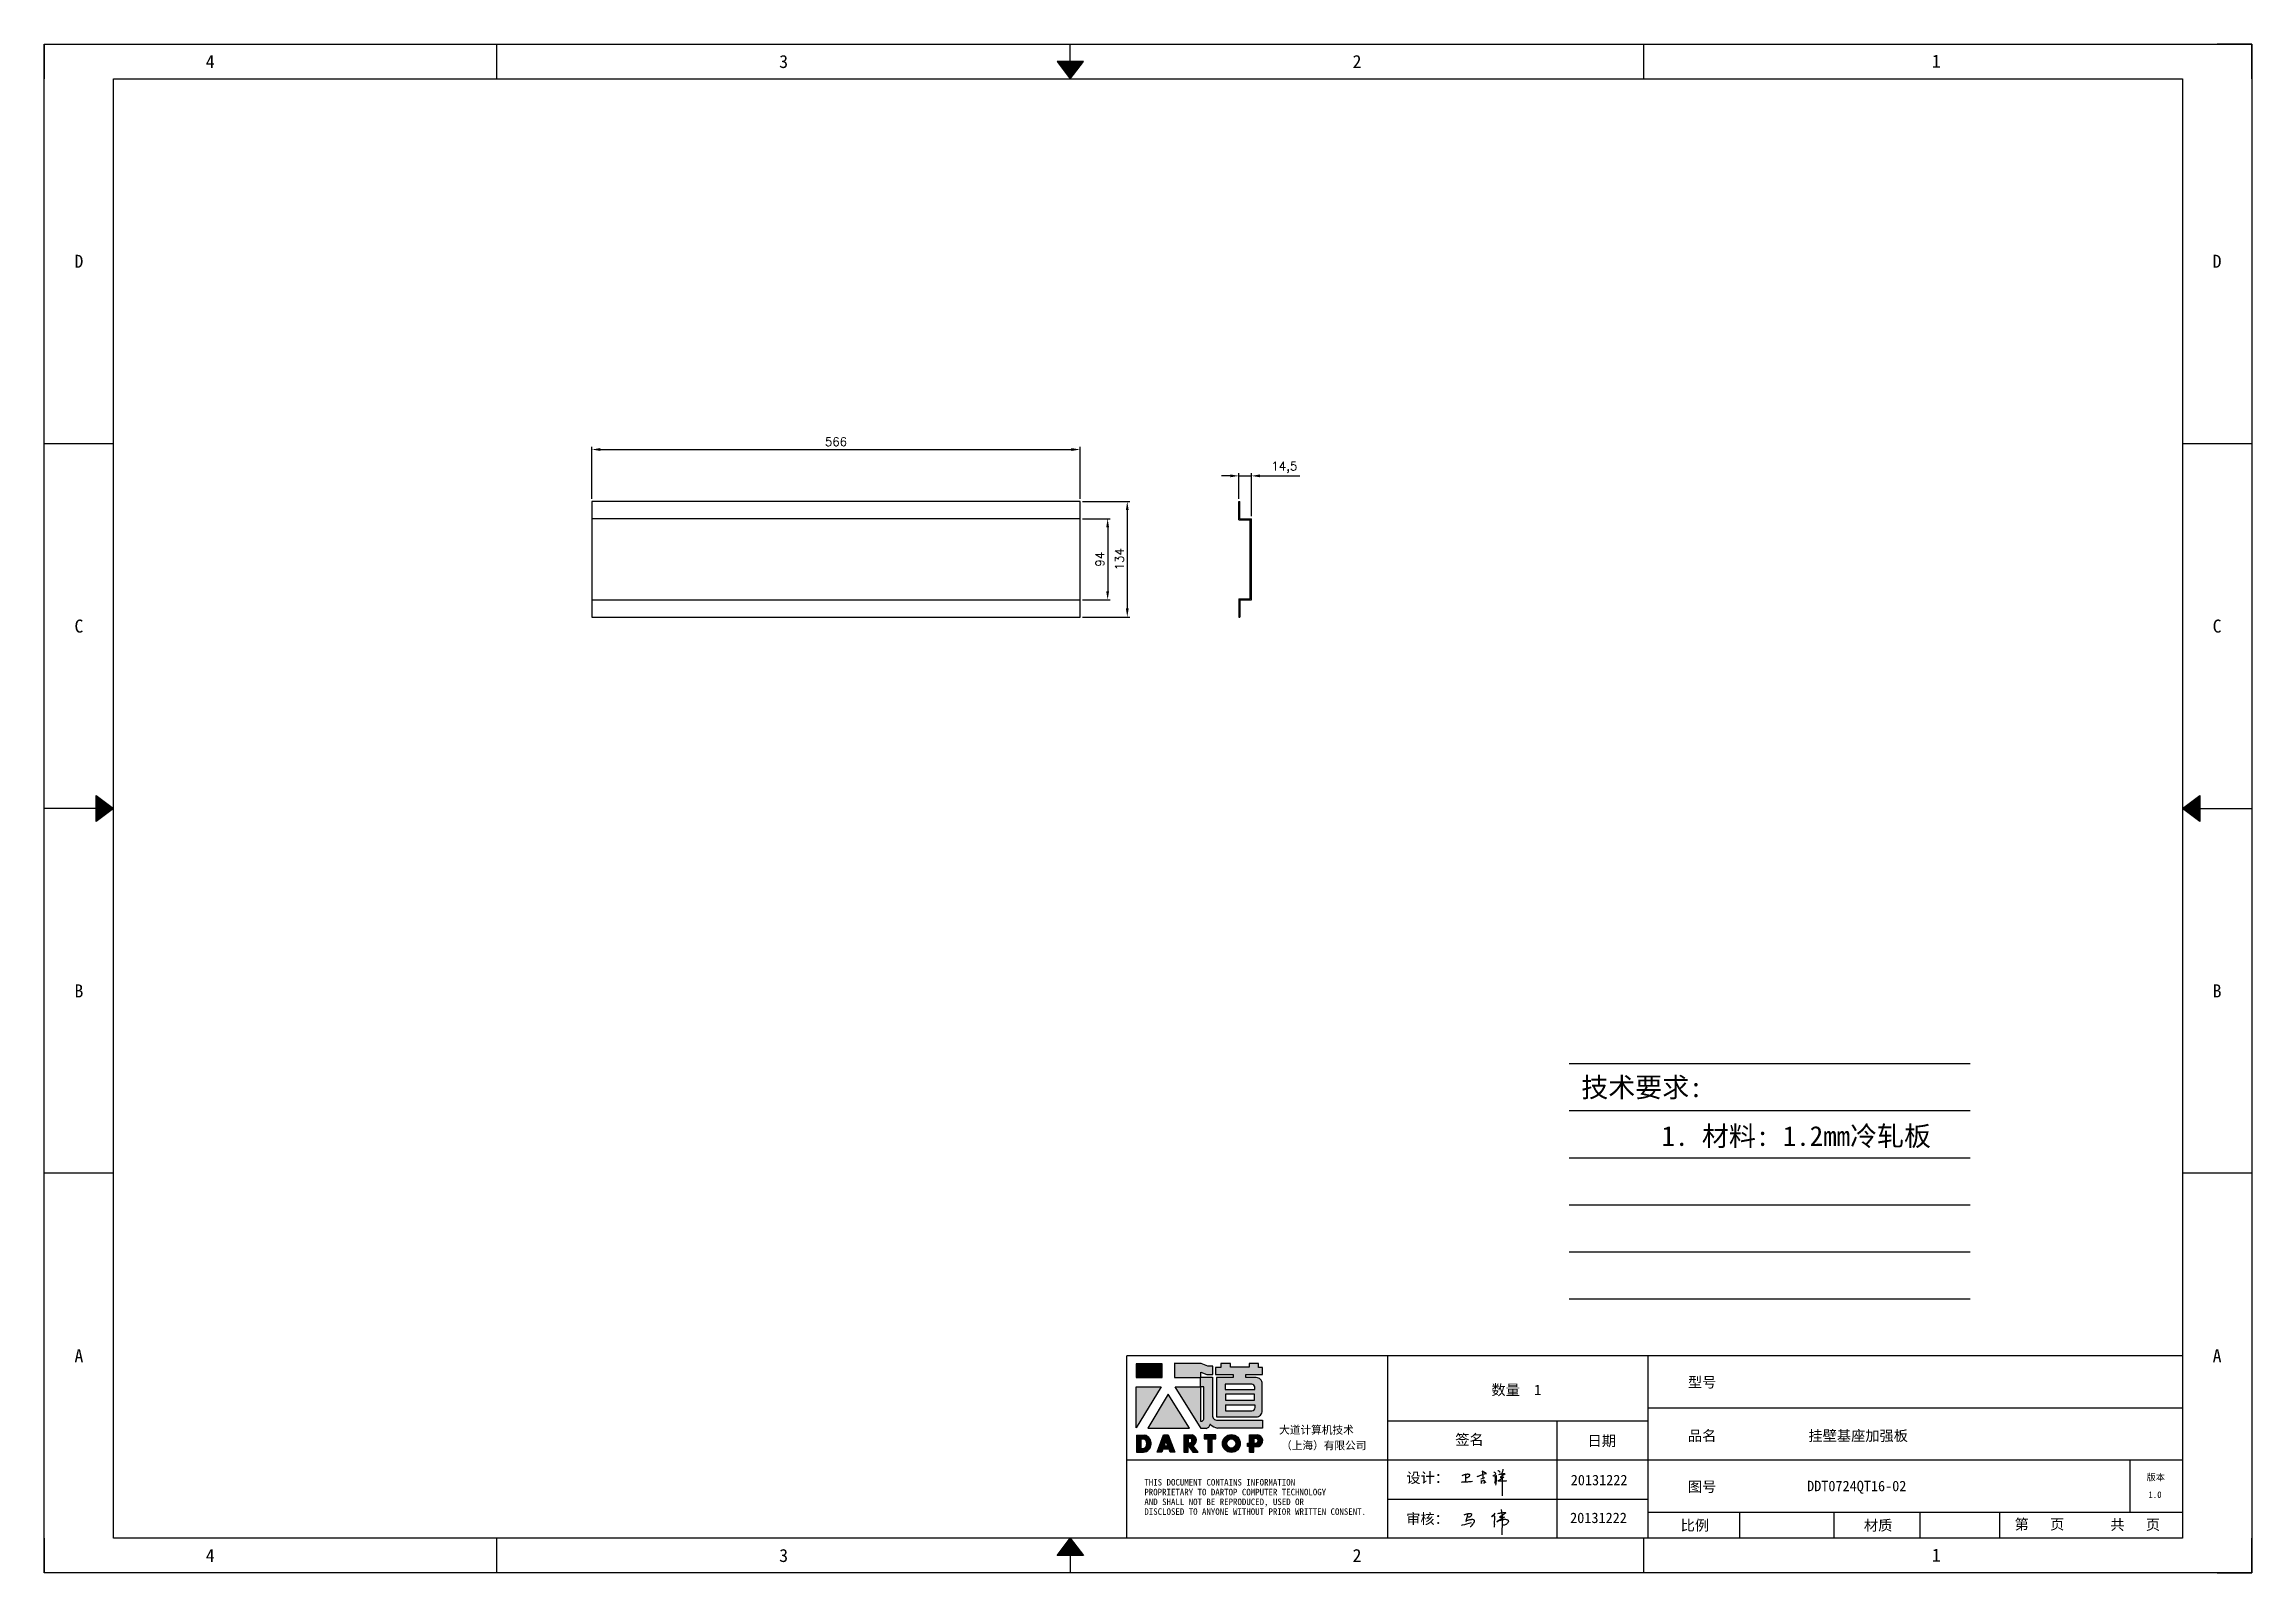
# Model space of a CAD drawing. Header units: millimetres. Extents: x 120943 to 145233, y 4425 to 40233.
# Drawn here: x 129973 to 132532, y 24643 to 26416 of the extents above; entities that cross this region are included whole.
import ezdxf
from ezdxf.enums import TextEntityAlignment as Align

# ---------------------------------------------------------------- set-up
doc = ezdxf.new("R2010")
doc.units = ezdxf.units.MM
doc.linetypes.add('DOT', pattern=[0.25, 0, -0.25])
doc.layers.add('4', color=7, linetype='Continuous')
doc.layers.add('print', color=30, linetype='Continuous')
doc.layers.add('dim', color=2, linetype='Continuous', lineweight=9)
doc.styles.add('Dartop', font='SIMFANG.TTF')
doc.styles.add('HZ', font='SimSun.ttf')
doc.styles.add('hzHT', font='SIMHEI.TTF')
doc.styles.get("Standard").update_dxf_attribs({"font": 'txt', "bigfont": 'gbcbig.shx'})
doc.dimstyles.new('2-small', dxfattribs={"dimtxt": 10, "dimasz": 10, "dimexe": 3, "dimexo": 3, "dimgap": 4, "dimtad": 1, "dimtxsty": 'Standard', "dimcen": 5, "dimazin": 0, "dimtfac": 1, "dimtmove": 0, "dimatfit": 3, "dimfxl": 1, "dimarcsym": 0})

msp = doc.modelspace()

# ---------------------------------------------------------------- texts
at = {"color": 0}
for s, height, style, p in [('4', 15.108, 'Dartop', (130165.061, 26395.616)), ('3', 15.108, 'Dartop', (130829.813, 26395.616)), ('2', 15.108, 'Dartop', (131494.566, 26395.616)), ('1', 15.108, 'Dartop', (132166.206, 26396.095)), ('D', 15.108, 'Dartop', (130012.811, 26163.959)), ('D', 15.108, 'Dartop', (132491.696, 26163.959)), ('C', 15.108, 'Dartop', (130012.811, 25740.935)), ('C', 15.108, 'Dartop', (132491.696, 25740.935)), ('B', 15.108, 'Dartop', (130012.811, 25317.91)), ('B', 15.108, 'Dartop', (132491.696, 25317.91)), ('A', 15.108, 'Dartop', (130012.811, 24894.886)), ('A', 15.108, 'Dartop', (132491.696, 24894.886)), ('数量  1', 12.0864, 'hzHT', (131679.274, 24855.266)), ('型号', 12.0864, 'hzHT', (131894.686, 24864.142)), ('签名', 12.0864, 'hzHT', (131624.981, 24797.667)), ('日期', 12.0864, 'hzHT', (131778.343, 24796.18)), ('品名', 12.0864, 'hzHT', (131894.686, 24802.095)), ('挂壁基座加强板', 12.0864, 'hzHT', (132075.609, 24802.095)), ('20131222', 12.0864, 'hzHT', (131775.241, 24750.741)), ('图号', 12.0864, 'hzHT', (131894.686, 24743.018)), ('DDT0724QT16-02', 12.08642, 'hzHT', (132073.919, 24743.807)), ('版本', 7.554, 'hzHT', (132420.609, 24753.967)), ('1.0', 7.554, 'Dartop', (132419.701, 24733.779)), ('20131222', 12.0864, 'hzHT', (131774.521, 24706.885)), ('比例', 12.0864, 'hzHT', (131886.258, 24698.167)), ('材质', 12.0864, 'hzHT', (132098.758, 24698.167)), ('第   页', 12.0864, 'hzHT', (132285.726, 24699.42)), ('共   页', 12.0864, 'hzHT', (132396.75, 24698.98)), ('4', 15.108, 'Dartop', (130165.061, 24663.229)), ('3', 15.108, 'Dartop', (130829.813, 24663.229)), ('2', 15.108, 'Dartop', (131494.566, 24663.229)), ('1', 15.108, 'Dartop', (132166.206, 24663.708))]:
    msp.add_text(s, height=height, dxfattribs=dict(at, style=style)).set_placement(p, align=Align.MIDDLE_CENTER)
at = {"style": 'HZ'}
for s, p in [('技术要求:', (131824.947, 25206.143)), ('     1. 材料: 1.2mm冷轧板', (131964.814, 25149.656))]:
    msp.add_text(s, height=22.932, dxfattribs=at).set_placement(p, align=Align.MIDDLE_CENTER)
at = {"color": 0, "style": 'hzHT'}
for s, height, p in [('THIS DOCUMENT CONTAINS INFORMATION', 7.55401, (131248.052, 24744.335)), ('设计：', 12.0864, (131551.763, 24747.311)), ('AND SHALL NOT BE REPRODUCED, USED OR', 7.55401, (131248.052, 24721.673)), ('PROPRIETARY TO DARTOP COMPUTER TECHNOLOGY', 7.55401, (131248.052, 24733.004)), ('DISCLOSED TO ANYONE WITHOUT PRIOR WRITTEN CONSENT.', 7.55401, (131248.052, 24710.342)), ('审核：', 12.0864, (131551.584, 24699.716))]:
    msp.add_text(s, height=height, dxfattribs=at).set_placement(p)
at = {"layer": '4', "color": 0, "style": 'hzHT'}
for s, p in [('大道计算机技术', (131404.29, 24804.334)), ('（上海）有限公司', (131406.571, 24786.268))]:
    msp.add_text(s, height=9.0648, dxfattribs=at).set_placement(p)

# ---------------------------------------------------------------- blocks, each defined once
blk = doc.blocks.new('*U5')
at = {"color": 254, "linetype": 'Continuous', "extrusion": (0, 0, -1)}
for points in [[(-17, 0.333), (-16.812, 0.25), (-17, 0.5)], [(-17, 0.333), (-17.188, 0.25), (-16.812, 0.25)], [(-17, 0.333), (-17, 0.5), (-17.188, 0.25)]]:
    blk.add_solid(points, dxfattribs=at)
blk = doc.blocks.new('*U4')
at = {"color": 254, "linetype": 'Continuous', "extrusion": (0, 0, -1)}
for points in [[(-33.167, 11), (-33, 11), (-33.25, 11.188)], [(-33.167, 11), (-33.25, 11.188), (-33.25, 10.812)], [(-33.167, 11), (-33.25, 10.812), (-33, 11)]]:
    blk.add_solid(points, dxfattribs=at)
blk = doc.blocks.new('*U6')
at = {"color": 254, "linetype": 'Continuous'}
for points in [[(17, 21.667), (17.188, 21.75), (16.812, 21.75)], [(17, 21.667), (16.812, 21.75), (17, 21.5)], [(17, 21.667), (17, 21.5), (17.188, 21.75)]]:
    blk.add_solid(points, dxfattribs=at)
blk = doc.blocks.new('*U3')
at = {"color": 254, "linetype": 'Continuous', "extrusion": (0, 0, -1)}
for points in [[(-0.833, 11), (-0.75, 10.812), (-0.75, 11.188)], [(-0.833, 11), (-0.75, 11.188), (-1, 11)], [(-0.833, 11), (-1, 11), (-0.75, 10.812)]]:
    blk.add_solid(points, dxfattribs=at)
blk = doc.blocks.new('dadao')
for p, q in [((48, 19.2), (44.9, 10.4)), ((44.9, 10.4), (51.2, 10.4)), ((51.2, 10.4), (48, 19.2))]:
    blk.add_line(p, q)
for points in [[(41.8, 121.6), (41.8, 143.7), (-0.4, 143.7), (-0.4, 121.6), (41.8, 121.6)], [(104.8, 122), (104.8, 130.3), (114.1, 126.3), (124.2, 126.3), (124.2, 139.6), (115.9, 139.6), (105.1, 143.9), (61.5, 143.9)], [(61.7, 144), (61.7, 121.3), (103.9, 121.3)], [(113.4, 38.7), (105.1, 38.7), (63, 106.5), (103.9, 106.5), (103.9, 120.9), (103.9, 121.3)], [(109.7, 53.6), (109.7, 106.2), (104.3, 106.2), (104.3, 50.4), (106.6, 50.4)], [(144.6, 94.4), (144.6, 84.8), (192, 84.8), (192, 94.1), (144.9, 94.1)], [(120.2, 45), (119.5, 45), (119.5, 44.6)], [(0, 28), (0, 0), (11.8, 0)], [(0.1, 28), (14, 28)], [(7.1, 21.8), (7.1, 6.1), (12, 6.1)], [(7.1, 21.8), (11.4, 21.8)], [(76.8, 28.2), (76.8, 0), (84.1, 0), (84.1, 11.1), (91.6, -0.1), (100.3, -0.1), (91.7, 11.1)], [(76.8, 28.2), (90.6, 28.2)], [(84, 22.7), (84, 15.3), (87.2, 15.3)], [(84, 22.7), (87.3, 22.7)], [(183.7, 0), (183.7, 9.6), (180.6, 9.6), (180.6, 14.9), (183.8, 14.9), (183.8, 28.1), (196.1, 28.1), (196.5, 28.1)], [(183.7, 0), (190.9, 0), (190.9, 9.6), (198.8, 9.6)], [(194.9, 22.3), (190.8, 22.3), (190.8, 15), (194.4, 15)]]:
    blk.add_lwpolyline(points)
blk.add_lwpolyline([(137.1, 144.2), (137.1, 137.9), (128.3, 137.9), (128.3, 126.5), (157.3, 126.5), (157.3, 121.5), (130.3, 121.5), (130.3, 57.5), (194.4, 57.5, 0.414214), (204.4, 67.5), (204.4, 111.3, 0.414214), (194.4, 121.3), (177.5, 121.3), (177.5, 126.3), (204.7, 126.3), (204.7, 137.7), (198.2, 137.7), (198.2, 143.9), (183.3, 143.9), (183.3, 138), (153, 138), (153, 144.2), (137.1, 144.2)], format="xyb", close=True)
for points in [[(104.8, 122), (123.4, 122), (123.4, 60, 0.414214), (131.4, 52), (204.8, 52), (204.8, 39.1), (131.7, 39.1)], [(144.3, 110.8), (144.3, 101.8), (192.3, 101.8), (192.3, 105.5, 0.414214), (187.3, 110.5), (144.3, 110.5)], [(144.6, 77), (144.6, 67.5), (187.6, 67.5, 0.414214), (192.6, 72.5), (192.6, 76.4), (144.6, 76.4)]]:
    blk.add_lwpolyline(points, format="xyb")
for points in [[(-0.3, 106.2), (40.4, 106.2), (-0.3, 39.7), (-0.3, 106.2)], [(51.7, 94.1), (18.4, 39.3), (86.2, 39.3)], [(43.8, 28.2), (51.8, 28.2), (62.6, -0.1), (55, -0.1), (53.2, 5), (42.9, 5), (41.1, 0), (33.6, 0)], [(110, 28.1), (110, 21.9), (116, 21.9), (116, -0.1), (123.2, -0.1), (123.2, 22), (129.2, 22), (129.2, 28.1), (110, 28.1)]]:
    blk.add_lwpolyline(points, close=True)
for radius in [14.5, 7.44]:
    blk.add_circle((154.2, 14.2), radius)
for centre, radius, start, end in [((99.2, 60.7), 12.6, 305.6399, 325.969), ((111.6, 46.7), 8.19, 282.9811, 347.6627), ((136, 61.7), 22.9, 226.7358, 259.3209), ((8.5, 13.9), 8.49, 294.2143, 69.7177), ((9.6, 14.2), 14.4, 278.6604, 72.3203), ((86.4, 19), 3.8, 282.527, 76.7196), ((88.6, 19.4), 8.95, 290.6073, 77.2124), ((193.7, 18.7), 3.8, 280.9891, 72.5513), ((195.7, 18.6), 9.51, 288.8959, 85.2442)]:
    blk.add_arc(centre, radius, start, end)
blk = doc.blocks.new('h')
for p, q in [((20768.1, -2360.9), (20773, -2359.1)), ((20769.5, -2366.9), (20769.8, -2370.6)), ((20769.8, -2370.6), (20770.9, -2378)), ((20770.9, -2378), (20771.5, -2370.6)), ((20772.4, -2369.3), (20774.9, -2367.8)), ((20773, -2359.1), (20784.1, -2355.2)), ((20773.3, -2331.8), (20775.3, -2338.7)), ((20789.1, -2340.9), (20773.5, -2331.9)), ((20775.3, -2338.7), (20775.6, -2351.2)), ((20775.6, -2351.2), (20775.5, -2357.3)), ((20782.2, -2369.2), (20780, -2377.1)), ((20780, -2377.1), (20788.3, -2371.3)), ((20780.1, -2366.4), (20780.8, -2366.4)), ((20781.9, -2367.4), (20782.2, -2369.2)), ((20845.7, -2343.5), (20848.4, -2353)), ((20848.9, -2370.3), (20847.9, -2424)), ((20848.4, -2353), (20848.9, -2370.3))]:
    blk.add_line(p, q)
for points in [[(20696.6, -2372.4, 0.002073), (20710.6, -2371.9, 0.016137), (20719.6, -2371.3, 0.008314), (20736.9, -2369.3)], [(20699.1, -2348.2, -0.029745), (20704.6, -2345.4, -0.046842), (20708.4, -2344.2, -0.00919), (20714.3, -2343, -0.018517), (20717.2, -2342.5, -0.037841), (20720.3, -2342.4, -0.039541), (20723.2, -2342.8, -0.149785), (20726, -2344.3, -0.204935), (20726.9, -2346.6, -0.074872), (20726.5, -2348.3, -0.061615), (20725.6, -2350.3, -0.034204), (20723.8, -2352.6, -0.045776), (20722.3, -2354.1, -0.054985), (20720.4, -2355.3, -0.036348), (20717.3, -2356.5, -0.067752), (20715.7, -2356.8, -0.043553), (20713.2, -2356.7)], [(20755, -2351.9, -0.024077), (20759.9, -2350.1, -0.013147), (20768.7, -2346.5, -0.00522), (20775.4, -2344.1, -0.018517), (20777.3, -2343.4, -0.008274), (20786.3, -2341, -0.039541), (20788.3, -2340.8, -0.079216), (20789.4, -2341, -0.204935)], [(20813.5, -2350.1, 0.007348), (20815.9, -2348.7, 0.008421), (20818, -2347.3, 0.009459), (20819.7, -2346.2, -0.016325), (20820.7, -2345.5, -0.173771), (20821.8, -2345.3, -0.085159), (20823.9, -2346, -0.125883), (20826, -2347.9, -0.160659), (20826.6, -2350.1, -0.010447), (20826.5, -2352.3, -0.008247), (20826.2, -2355.1, -0.002698), (20825.3, -2374, 0.001562), (20823.9, -2383.7, 0.016137)], [(20816.8, -2335, -0.053561), (20819.6, -2336.1, -0.075272), (20821.3, -2337.3, -0.005295), (20822.5, -2338.5, -0.009337), (20823.1, -2339.1, -0.026146), (20823.7, -2339.8, -0.016644), (20824.5, -2340.9)], [(20832.1, -2329.2, -0.053561), (20834.9, -2330.3, -0.075272), (20836.7, -2331.5, -0.005295), (20837.8, -2332.6, -0.009337), (20838.5, -2333.3, -0.026146), (20839, -2334, -0.016644), (20839.8, -2335.1)], [(20836, -2343.7, -0.02797), (20842.1, -2342.6, -0.048868), (20845.6, -2342.2, -0.00919), (20851.1, -2341.4, -0.018517), (20853.9, -2341.1, -0.037841), (20856.7, -2341.2, -0.039541), (20859.4, -2341.6, -0.018282), (20840.6, -2354.7, -0.000937)], [(20847.6, -2340.2, 0.021784), (20849.6, -2335.9, 0.028296), (20850.8, -2332.4, 0.008136), (20851.9, -2328.2, 0.028913), (20852.2, -2327, 0.08193), (20852.1, -2325.9, 0.075058), (20851.7, -2324.7, 0.275043)]]:
    blk.add_lwpolyline(points, format="xyb")
for points in [[(20711.3, -2343.5), (20711.3, -2343.5), (20711.5, -2355.8), (20710.7, -2368), (20710.6, -2371.9)], [(20821.5, -2350.6), (20822.4, -2359.2), (20822.2, -2364.9), (20821.7, -2369), (20821.3, -2376.3), (20823.6, -2368.5), (20827.2, -2366.3), (20829.5, -2366.3)], [(20840.6, -2354.7), (20850, -2354.7), (20855, -2354.3), (20845.9, -2361.1), (20840.5, -2364), (20833, -2367.5), (20863.2, -2367.4), (20865.9, -2367.3)]]:
    blk.add_lwpolyline(points)
for centre, radius, start, end in [((20773.7, -2371.2), 2.3, 121.9907, 163.60158), ((20787.5, -2406), 40.3, 100.61827, 108.24823), ((20780.8, -2367.6), 1.15, 9.4675, 90)]:
    blk.add_arc(centre, radius, start, end)
blk = doc.blocks.new('*D263')
at = {"layer": 'Defpoints', "color": 0}
for p in [(131173.5, 25945.7), (130607.5, 25885.4), (131173.5, 25885.4)]:
    blk.add_point(p, dxfattribs=at)
at = {"layer": 'dim', "color": 0, "lineweight": -2}
for p, q in [((130607.5, 25888.4), (130607.5, 25948.7)), ((130617.5, 25945.7), (131163.5, 25945.7)), ((131173.5, 25888.4), (131173.5, 25948.7))]:
    blk.add_line(p, q, dxfattribs=at)
at = {"layer": 'dim', "color": 0}
for points in [[(130617.5, 25947.4), (130617.5, 25944), (130607.5, 25945.7)], [(131163.5, 25947.4), (131163.5, 25944), (131173.5, 25945.7)]]:
    blk.add_solid(points, dxfattribs=at)
at = {"layer": 'dim', "color": 0, "insert": (130890.5, 25954.7), "char_height": 10, "attachment_point": 5}
blk.add_mtext('566', dxfattribs=at)
blk = doc.blocks.new('*D264')
at = {"layer": 'Defpoints', "color": 0}
for p in [(131173.5, 25885.4), (131173.5, 25751.4), (131228.2, 25751.4)]:
    blk.add_point(p, dxfattribs=at)
at = {"layer": 'dim', "color": 0, "lineweight": -2}
for p, q in [((131176.5, 25885.4), (131231.2, 25885.4)), ((131228.2, 25875.4), (131228.2, 25761.4)), ((131176.5, 25751.4), (131231.2, 25751.4))]:
    blk.add_line(p, q, dxfattribs=at)
at = {"layer": 'dim', "color": 0}
for points in [[(131226.6, 25875.4), (131229.9, 25875.4), (131228.2, 25885.4)], [(131226.6, 25761.4), (131229.9, 25761.4), (131228.2, 25751.4)]]:
    blk.add_solid(points, dxfattribs=at)
at = {"layer": 'dim', "color": 0, "insert": (131219.2, 25818.4), "char_height": 10, "attachment_point": 5, "rotation": 90}
blk.add_mtext('134', dxfattribs=at)
blk = doc.blocks.new('*D265')
at = {"layer": 'Defpoints', "color": 0}
for p in [(131173.5, 25865.4), (131173.5, 25771.4), (131205.5, 25771.4)]:
    blk.add_point(p, dxfattribs=at)
at = {"layer": 'dim', "color": 0, "lineweight": -2}
for p, q in [((131176.5, 25865.4), (131208.5, 25865.4)), ((131205.5, 25855.4), (131205.5, 25781.4)), ((131176.5, 25771.4), (131208.5, 25771.4))]:
    blk.add_line(p, q, dxfattribs=at)
at = {"layer": 'dim', "color": 0}
for points in [[(131203.8, 25855.4), (131207.1, 25855.4), (131205.5, 25865.4)], [(131203.8, 25781.4), (131207.1, 25781.4), (131205.5, 25771.4)]]:
    blk.add_solid(points, dxfattribs=at)
at = {"layer": 'dim', "color": 0, "insert": (131196.5, 25818.4), "char_height": 10, "attachment_point": 5, "rotation": 90}
blk.add_mtext('94', dxfattribs=at)
blk = doc.blocks.new('*D266')
at = {"layer": 'Defpoints', "color": 0}
for p in [(131372.1, 25915.1), (131357.6, 25885.4), (131372.1, 25865.4)]:
    blk.add_point(p, dxfattribs=at)
at = {"layer": 'dim', "color": 0, "lineweight": -2}
for p, q in [((131347.6, 25915.1), (131337.6, 25915.1)), ((131357.6, 25888.4), (131357.6, 25918.1)), ((131357.6, 25915.1), (131372.1, 25915.1)), ((131372.1, 25868.4), (131372.1, 25918.1)), ((131382.1, 25915.1), (131428.4, 25915.1))]:
    blk.add_line(p, q, dxfattribs=at)
at = {"layer": 'dim', "color": 0}
for points in [[(131347.6, 25916.8), (131347.6, 25913.5), (131357.6, 25915.1)], [(131382.1, 25916.8), (131382.1, 25913.5), (131372.1, 25915.1)]]:
    blk.add_solid(points, dxfattribs=at)
at = {"layer": 'dim', "color": 0, "insert": (131410.3, 25925), "char_height": 10, "attachment_point": 5}
blk.add_mtext('14,5', dxfattribs=at)

# ---------------------------------------------------------------- dimensions: what is measured, and where the dimension line sits
at = {"layer": 'dim'}
for base, p1, p2, picture, middle in [((131173.514, 25945.701), (130607.514, 25885.428), (131173.514, 25885.428), '*D263', (130890.514, 25954.701)), ((131372.091, 25915.136), (131357.591, 25885.428), (131372.091, 25865.428), '*D266', (131410.258, 25924.969))]:
    dim = msp.add_linear_dim(base=base, p1=p1, p2=p2, dimstyle='2-small', override={"dimpost": '\\X'}, dxfattribs=at)
    dim.commit()
    dim.dimension.update_dxf_attribs({"geometry": picture, "text_midpoint": middle})
for base, p1, p2, picture, middle in [((131228.226, 25751.428), (131173.514, 25885.428), (131173.514, 25751.428), '*D264', (131219.226, 25818.428)), ((131205.466, 25771.428), (131173.514, 25865.428), (131173.514, 25771.428), '*D265', (131196.466, 25818.428))]:
    dim = msp.add_linear_dim(base=base, p1=p1, p2=p2, angle=90, dimstyle='2-small', override={"dimpost": '\\X'}, dxfattribs=at)
    dim.commit()
    dim.dimension.update_dxf_attribs({"geometry": picture, "text_midpoint": middle})

# ---------------------------------------------------------------- hatches: boundary and pattern name
for points in [[(131268.62, 24885.529), (131238.485, 24885.529), (131238.485, 24869.785), (131268.62, 24869.785)], [(131267.65, 24858.769), (131238.566, 24858.769), (131238.566, 24811.283)], [(131275.712, 24850.152), (131251.937, 24810.967), (131300.349, 24810.967)], [(131331.088, 24802.949), (131317.33, 24802.949), (131317.33, 24798.584), (131321.622, 24798.584), (131321.622, 24782.855), (131326.762, 24782.855), (131326.762, 24798.594), (131331.088, 24798.594)]]:
    msp.add_hatch(color=0).paths.add_polyline_path(points)
h = msp.add_hatch(color=0)
h.paths.add_polyline_path([(131313.654, 24875.961), (131320.305, 24873.088), (131327.495, 24873.088), (131327.495, 24882.604), (131321.563, 24882.604), (131313.834, 24885.657), (131282.859, 24885.657), (131282.859, 24869.562), (131312.997, 24869.562), (131312.997, 24869.236), (131312.997, 24858.949), (131283.772, 24858.949), (131313.832, 24810.573), (131319.784, 24810.573, 0.27937482), (131324.129, 24814.799), (131324.129, 24815.022), (131324.654, 24815.022, 0.14314537), (131332.849, 24810.851), (131385.083, 24810.851), (131385.083, 24820.026), (131332.627, 24820.026, -0.41421356), (131326.913, 24825.74), (131326.913, 24870.07), (131313.654, 24870.07)])
h.paths.add_polyline_path([(131313.3, 24858.744), (131317.13, 24858.743), (131317.13, 24821.197, -0.08893574), (131314.911, 24818.914), (131313.287, 24818.914)], flags=16)
h = msp.add_hatch(color=0)
h.paths.add_polyline_path([(131384.993, 24881.272), (131380.345, 24881.272), (131380.345, 24885.693), (131369.723, 24885.693), (131369.723, 24881.493), (131348.035, 24881.493), (131348.035, 24885.914), (131336.677, 24885.914), (131336.677, 24881.411), (131330.401, 24881.411), (131330.401, 24873.261), (131351.112, 24873.261), (131351.112, 24869.656), (131331.813, 24869.656), (131331.813, 24824.016), (131377.629, 24824.016, 0.41421356), (131384.771, 24831.158), (131384.771, 24862.413, 0.41421356), (131377.629, 24869.555), (131365.518, 24869.555), (131365.518, 24873.093), (131384.993, 24873.093)])
h.paths.add_polyline_path([(131372.57, 24861.818, -0.41421356), (131376.141, 24858.247), (131376.141, 24855.628), (131341.838, 24855.628), (131341.838, 24861.818)], flags=16)
h.paths.add_polyline_path([(131375.919, 24850.102), (131375.919, 24843.47), (131342.06, 24843.47), (131342.06, 24850.102)], flags=16)
h.paths.add_polyline_path([(131376.361, 24837.501), (131376.361, 24834.661, -0.41421356), (131372.79, 24831.09), (131342.06, 24831.09), (131342.06, 24837.501)], flags=16)
h = msp.add_hatch(color=0)
h.paths.add_polyline_path([(131248.757, 24802.877), (131238.78, 24802.877), (131238.78, 24782.915), (131247.183, 24782.915, 0.79301591)])
h.paths.add_polyline_path([(131247.331, 24787.286), (131243.842, 24787.286), (131243.842, 24798.506), (131246.946, 24798.506, -0.67136089)], flags=16)
h = msp.add_hatch(color=0)
h.paths.add_polyline_path([(131275.787, 24803.042), (131270.093, 24803.042), (131262.77, 24782.893), (131268.164, 24782.893), (131269.433, 24786.464), (131276.74, 24786.464), (131278.037, 24782.85), (131283.474, 24782.85)])
h.paths.add_polyline_path([(131275.344, 24790.313), (131270.816, 24790.313), (131273.039, 24796.644)], flags=16)
h = msp.add_hatch(color=0)
h.paths.add_polyline_path([(131303.465, 24803.028), (131293.652, 24803.028), (131293.652, 24782.882), (131298.837, 24782.882), (131298.837, 24790.868), (131304.168, 24782.81), (131310.434, 24782.81), (131304.299, 24790.818, 0.74405494)])
h.paths.add_polyline_path([(131298.79, 24793.85), (131298.79, 24799.14), (131301.108, 24799.14, -0.79680897), (131301.073, 24793.85)], flags=16)
h = msp.add_hatch(color=0)
h.paths.add_polyline_path([(131338.567, 24793.027, 1), (131359.254, 24793.027, 1)])
h.paths.add_polyline_path([(131354.224, 24793.027, -1), (131343.597, 24793.027, -1)], flags=16)
h = msp.add_hatch(color=0)
h.paths.add_polyline_path([(131379.095, 24802.98), (131378.798, 24802.98), (131370.05, 24802.98), (131370.05, 24793.578), (131367.729, 24793.578), (131367.729, 24789.762), (131370.012, 24789.762), (131370.012, 24782.917), (131375.119, 24782.917), (131375.119, 24789.788), (131380.731, 24789.788, 0.81230381)])
h.paths.add_polyline_path([(131375.044, 24793.604), (131375.044, 24798.863), (131377.95, 24798.863, -0.77821343), (131377.653, 24793.604)], flags=16)

# ---------------------------------------------------------------- linework, layer by layer
at = {"color": 0, "linetype": 'DOT'}
for p, q in [((129972.523, 26415.76), (132491.696, 26415.76)), ((129972.523, 24683.373), (129972.523, 26375.471)), ((132531.984, 26375.471), (132531.984, 24683.373)), ((132491.696, 24643.085), (129972.523, 24643.085))]:
    msp.add_line(p, q, dxfattribs=at)
at = {"color": 0}
for p, q in [((129972.523, 26415.76), (129972.523, 26375.471)), ((130497.437, 26375.471), (130497.437, 26415.76)), ((131162.19, 26395.616), (131162.19, 26415.76)), ((131826.943, 26375.471), (131826.943, 26415.76)), ((132531.984, 26415.76), (132491.696, 26415.76)), ((132531.984, 26375.471), (132531.984, 26415.76)), ((130053.099, 24683.373), (130053.099, 26375.471)), ((130053.099, 26375.471), (132451.408, 26375.471)), ((132451.408, 26375.471), (132451.408, 24683.373)), ((130053.099, 25952.447), (129972.523, 25952.447)), ((132531.984, 25952.447), (132451.408, 25952.447)), ((130032.955, 25529.422), (129972.523, 25529.422)), ((132471.552, 25529.422), (132531.984, 25529.422)), ((130053.099, 25106.398), (129972.523, 25106.398)), ((132531.984, 25106.398), (132451.408, 25106.398)), ((132451.408, 24894.886), (131227.658, 24894.886)), ((131227.658, 24683.373), (131227.658, 24894.886)), ((131529.818, 24894.886), (131529.818, 24683.373)), ((131831.979, 24683.373), (131831.979, 24894.886)), ((131831.979, 24834.453), (132451.408, 24834.453)), ((131529.818, 24819.345), (131831.979, 24819.345)), ((131726.223, 24819.345), (131726.223, 24683.373)), ((131227.658, 24774.021), (131529.818, 24774.021)), ((131529.818, 24774.021), (132451.408, 24774.021)), ((132390.975, 24713.589), (132390.975, 24774.021)), ((131529.818, 24728.697), (131831.979, 24728.697)), ((131831.979, 24713.589), (132451.408, 24713.589)), ((131938.286, 24683.373), (131938.286, 24713.589)), ((132047.843, 24683.373), (132047.843, 24713.589)), ((132147.441, 24683.373), (132147.441, 24713.589)), ((132239.895, 24683.373), (132239.895, 24713.589)), ((129972.523, 24683.373), (129972.523, 24643.085)), ((132451.408, 24683.373), (130053.099, 24683.373)), ((130497.437, 24643.085), (130497.437, 24683.373)), ((131826.943, 24643.085), (131826.943, 24683.373)), ((132531.984, 24643.085), (132531.984, 24683.373)), ((131162.19, 24663.229), (131162.19, 24643.085)), ((132491.696, 24643.085), (132531.984, 24643.085))]:
    msp.add_line(p, q, dxfattribs=at)
for p, q in [((130607.514, 25885.428), (130607.514, 25751.428)), ((131173.514, 25885.428), (130607.514, 25885.428)), ((131173.514, 25751.428), (131173.514, 25885.428)), ((131357.591, 25864.228), (131357.591, 25885.428)), ((131357.591, 25885.428), (131358.791, 25885.428)), ((131358.791, 25865.428), (131358.791, 25885.428)), ((131173.514, 25865.428), (130607.514, 25865.428)), ((131357.591, 25864.228), (131370.891, 25864.228)), ((131358.791, 25865.428), (131372.091, 25865.428)), ((131370.891, 25772.628), (131370.891, 25864.228)), ((131372.091, 25771.428), (131372.091, 25865.428)), ((130607.514, 25771.428), (131173.514, 25771.428)), ((130607.514, 25751.428), (131173.514, 25751.428)), ((131357.591, 25772.628), (131357.591, 25751.428)), ((131357.591, 25772.628), (131370.891, 25772.628)), ((131357.591, 25751.428), (131358.791, 25751.428)), ((131358.791, 25771.428), (131358.791, 25751.428)), ((131358.791, 25771.428), (131372.091, 25771.428)), ((131659.583, 24704.04), (131656.614, 24702.433)), ((131661.72, 24705.181), (131659.583, 24704.04)), ((131659.706, 24707.584), (131663.481, 24707.584)), ((131665.494, 24707.767), (131661.72, 24705.181)), ((131661.856, 24716.544), (131662.723, 24709.302)), ((131662.864, 24703.955), (131662.544, 24687.316)), ((131662.723, 24709.302), (131662.864, 24703.955)), ((131663.481, 24707.584), (131665.494, 24707.767))]:
    msp.add_line(p, q)
for points in [[(131162.19, 26375.471), (131177.298, 26395.616), (131147.082, 26395.616), (131162.19, 26375.471)], [(130053.099, 25529.422), (130032.955, 25514.314), (130032.955, 25544.53), (130053.099, 25529.422)], [(132451.408, 25529.422), (132471.552, 25544.53), (132471.552, 25514.314), (132451.408, 25529.422)], [(131162.19, 24683.373), (131177.298, 24663.229), (131147.082, 24663.229), (131162.19, 24683.373)]]:
    msp.add_lwpolyline(points, close=True, dxfattribs=at)
for points in [[(131618.881, 24710.196, -0.02974503), (131620.609, 24711.061, -0.04684215), (131621.778, 24711.438, -0.00919025), (131623.603, 24711.806, -0.01851715), (131624.518, 24711.939, -0.03784064), (131625.462, 24711.969, -0.03954126), (131626.359, 24711.857, -0.14978519), (131627.235, 24711.379, -0.20493524), (131627.504, 24710.685, -0.07487171), (131627.402, 24710.138, -0.06161465), (131627.104, 24709.532, -0.0342039), (131626.563, 24708.819, -0.04577587), (131626.079, 24708.356, -0.05498501), (131625.495, 24707.989, -0.03634791), (131624.525, 24707.603, -0.06775206), (131624.04, 24707.519, -0.04355337), (131623.277, 24707.559)], [(131656.614, 24702.433, -0.02974503), (131659.309, 24703.783, -0.04684215), (131661.133, 24704.37, -0.00919025), (131663.98, 24704.945, -0.01851715), (131665.407, 24705.152, -0.03784064), (131666.88, 24705.198, -0.03954126), (131668.28, 24705.024, -0.14978519), (131669.647, 24704.278, -0.20493524), (131670.065, 24703.196, -0.07487171), (131669.906, 24702.342, -0.06161465), (131669.441, 24701.396, -0.0342039), (131668.598, 24700.284, -0.04577587), (131667.844, 24699.563, -0.05498501), (131666.931, 24698.989, -0.03634791), (131665.419, 24698.388, -0.06775206), (131664.662, 24698.257, -0.04355337), (131663.472, 24698.319)], [(131657.852, 24712.038, -0.02797026), (131660.293, 24712.489, -0.04886788), (131661.708, 24712.639, -0.00919025), (131663.933, 24712.969, -0.01851715), (131665.045, 24713.071, -0.03784064), (131666.185, 24713.047, -0.03954126), (131667.261, 24712.856, -0.01828189), (131659.706, 24707.584, -0.0009369)]]:
    msp.add_lwpolyline(points, format="xyb")
msp.add_lwpolyline([(131622.689, 24711.631), (131622.689, 24711.631), (131622.111, 24708.091), (131621.161, 24704.762), (131620.539, 24702.719)])
for centre, radius, start, end in [((131474.06, 25274.478), 593.276, 283.91895, 284.971512), ((131630.297, 24685.831), 19.504, 113.202449, 120.017497), ((131625.719, 24696.51), 7.885, 102.47486, 113.202449), ((131637.144, 24644.865), 60.779, 100.36867, 102.47486), ((131628.901, 24689.917), 14.979, 96.125337, 100.36867), ((131594.592, 24727.633), 44.385, 316.919563, 320.58866), ((131628.103, 24697.355), 7.499, 87.457037, 96.125337), ((131628.131, 24697.983), 6.87, 78.399567, 87.457037), ((131619.743, 24706.072), 11.285, 324.094808, 331.378357), ((131629.101, 24702.71), 2.045, 44.324655, 78.399567), ((131628.502, 24701.644), 1.508, 319.573073, 337.48549), ((131624.349, 24704.962), 6.777, 324.910666, 333.348429), ((131627.645, 24703.731), 3.301, 326.76781, 340.871018), ((131629.752, 24703.346), 1.134, 357.998393, 44.324655), ((131628.644, 24703.384), 2.243, 340.871018, 357.998393), ((131635.726, 24734.162), 29.831, 299.265464, 300.9495), ((131703.307, 24484.113), 230.333, 102.46592, 103.2053), ((131546.342, 24819.453), 152.514, 313.366132, 315.296084), ((132135.308, 24626.518), 486.8, 171.410173, 171.768083), ((131653.609, 24708.041), 0.975, 52.375745, 91.291159), ((130795.817, 24735.709), 858.927, 357.565664, 358.057278), ((131653.275, 24708.193), 1.118, 357.196828, 33.705179), ((131628.12, 24709.84), 26.332, 352.912546, 354.802684), ((131637.998, 24708.941), 16.413, 354.802684, 357.196828), ((131614.462, 24704.575), 6.385, 281.076982, 291.212632), ((131624.449, 24701.585), 5.03, 283.816254, 294.030509), ((131625.522, 24699.097), 2.32, 294.836428, 309.901134)]:
    msp.add_arc(centre, radius, start, end)
at = {"layer": 'Defpoints'}
for p, q in [((131740.492, 25233.699), (132205.53, 25233.699)), ((131740.492, 25179.099), (132205.53, 25179.099)), ((131740.492, 25179.099), (132205.53, 25179.099)), ((131740.492, 25124.499), (132205.53, 25124.499)), ((131740.492, 25069.899), (132205.53, 25069.899)), ((131740.492, 25015.299), (132205.53, 25015.299)), ((131740.492, 24960.699), (132205.53, 24960.699))]:
    msp.add_line(p, q, dxfattribs=at)
at = {"layer": 'print'}
msp.add_lwpolyline([(129972.523, 26415.76), (132531.984, 26415.76), (132531.984, 24643.085), (129972.523, 24643.085)], close=True, dxfattribs=at)

# ---------------------------------------------------------------- block references
at = {"color": 0, "linetype": 'Continuous', "xscale": 80.57610619627711, "yscale": 80.57610619687368, "zscale": 80.57610619687446}
for name, p in [('*U6', (129792.396, 24643.085)), ('*U3', (129972.523, 24643.085)), ('*U4', (129792.396, 24643.085)), ('*U5', (129792.396, 24643.085))]:
    msp.add_blockref(name, p, dxfattribs=at)
at = {"color": 0}
for name, p, xscale, yscale, zscale in [('dadao', (131238.78, 24782.915), 0.7141973048657924, 0.7141973049202118, 0.7141973049268417), ('h', (125201.998, 25483.62), 0.3098964079397265, 0.3098964079412326, 0.3098964079411201)]:
    msp.add_blockref(name, p, dxfattribs=dict(at, xscale=xscale, yscale=yscale, zscale=zscale))

msp.set_redraw_order([(e.dxf.handle, doc.entitydb.next_handle()) for e in msp.query("TEXT MTEXT ATTDEF DIMENSION ARC_DIMENSION")])  # texts and dimensions are drawn at this point

doc.saveas('drawing.dxf')
